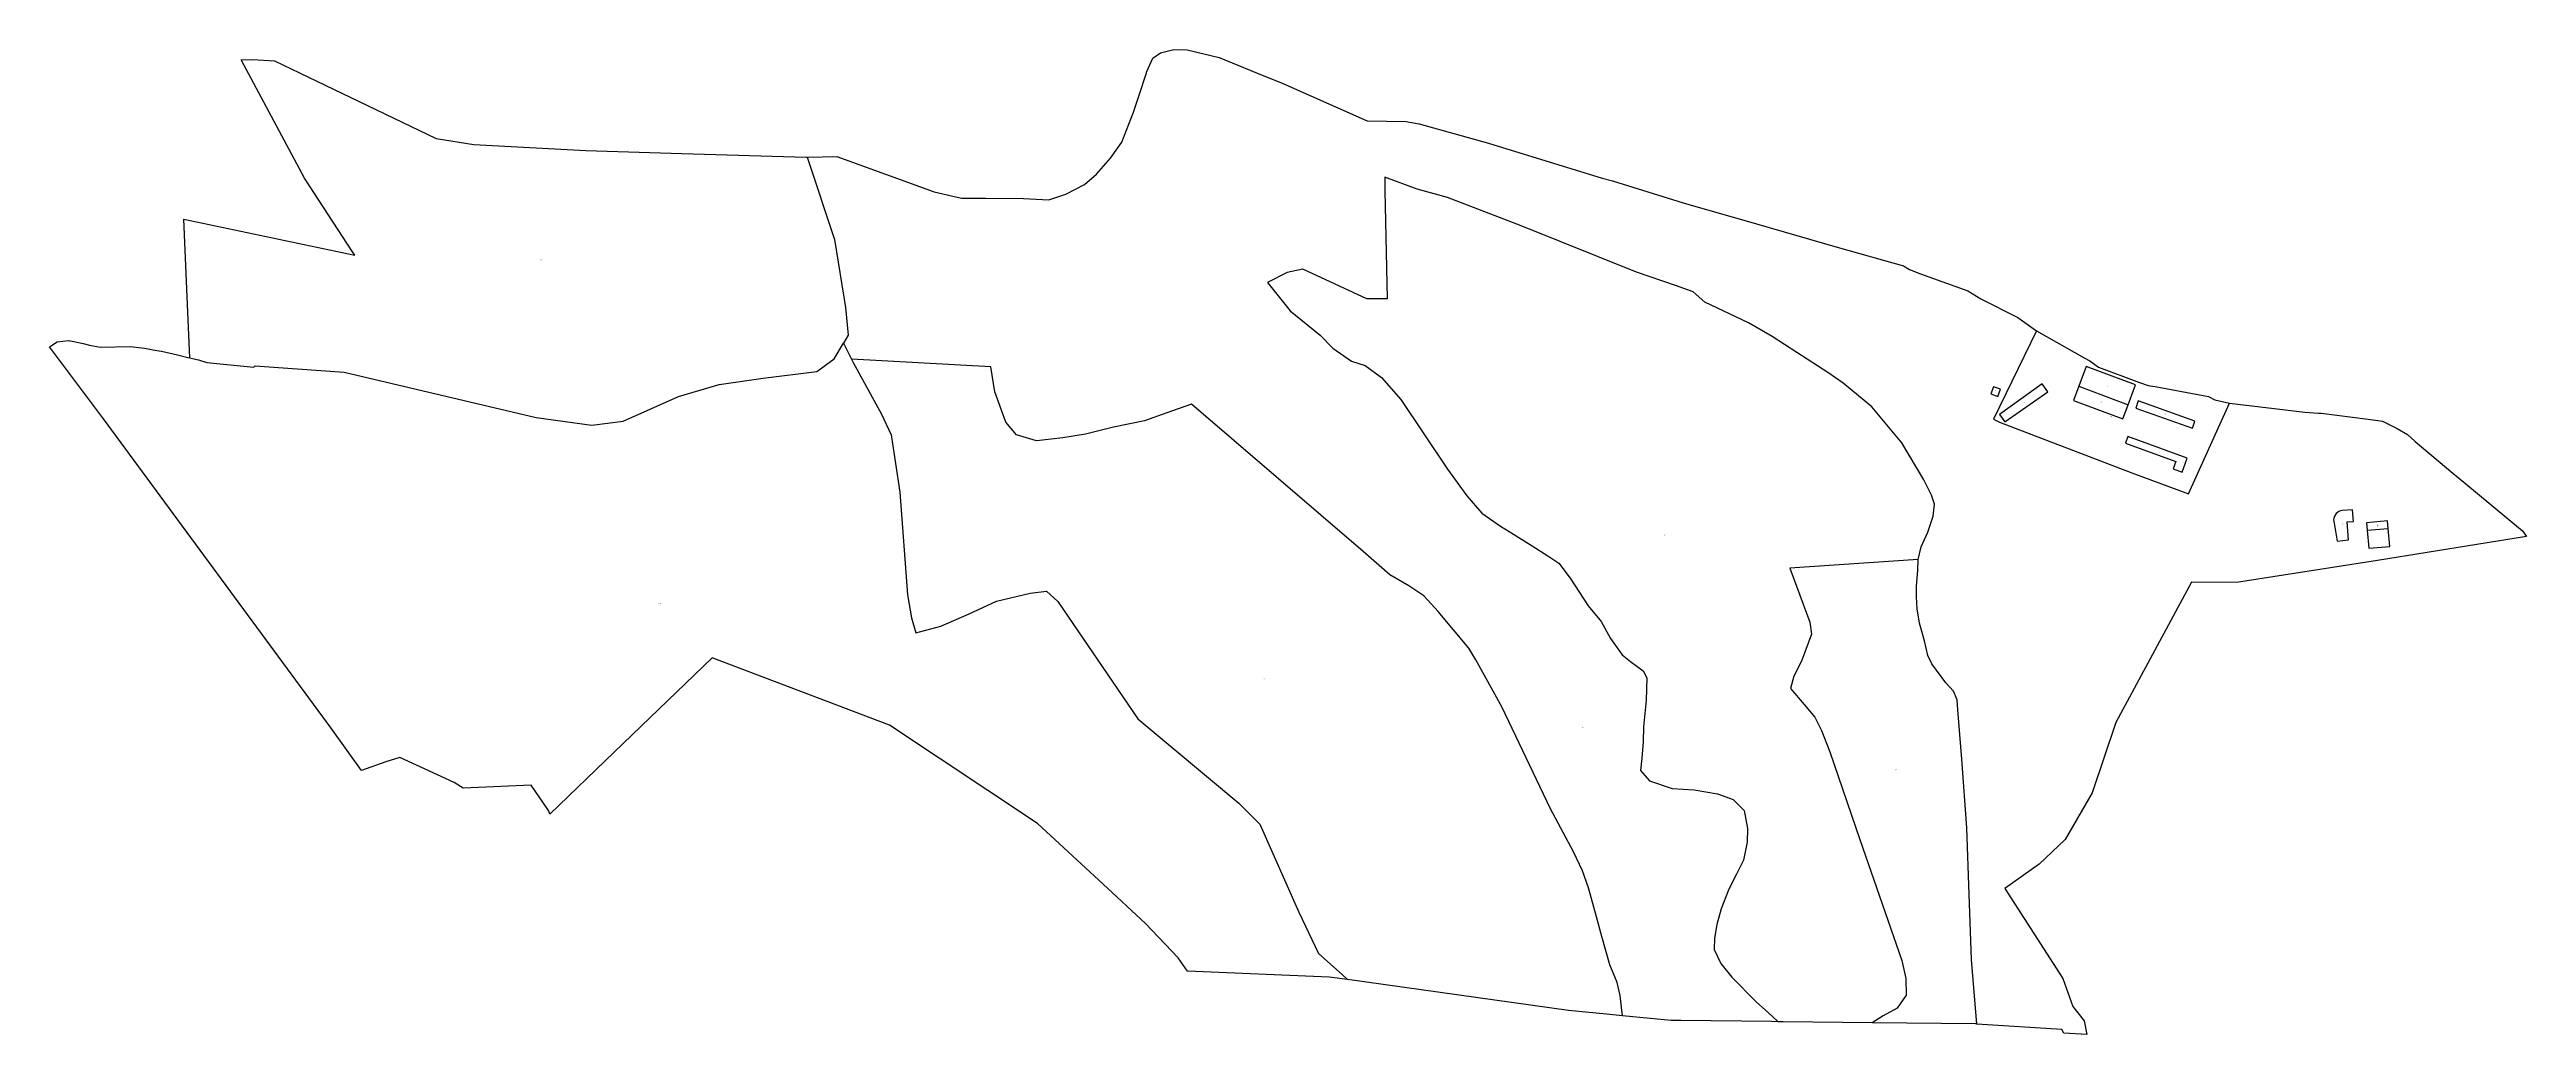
# Model space of a CAD drawing. Header units: metres. Extents: x 424219 to 425867, y 4216427 to 4217083.
import ezdxf
from ezdxf.enums import TextEntityAlignment as Align

# ---------------------------------------------------------------- set-up
doc = ezdxf.new("R2010")
doc.units = ezdxf.units.M

msp = doc.modelspace()

# ---------------------------------------------------------------- linework, layer by layer
at = {"layer": 'PG-LI'}
for p, q in [((424750.66, 4216892.363), (424747.56, 4216887.1235)), ((424747.56, 4216887.1235), (424752.96, 4216876.5735)), ((424845.7505, 4216871.313), (424752.96, 4216876.5735)), ((425574.444, 4216871.51), (425569.554, 4216858.3905)), ((425569.554, 4216858.3905), (425602.344, 4216846.1705)), ((425761.4535, 4216762.5505), (425775.4035, 4216763.7905)), ((425462.432, 4216735.8025), (425462.5725, 4216743.1025)), ((425079.367, 4216466.6775), (425083.032, 4216463.3695)), ((425369.1085, 4216435.647), (425369.4465, 4216435.33))]:
    msp.add_line(p, q, dxfattribs=at)
for points in [[(424723.4315, 4217010.972), (424741.761, 4216956.1625), (424749.0205, 4216910.863), (424750.66, 4216892.363)], [(425462.5725, 4216743.1025), (425464.6425, 4216751.4625), (425469.1525, 4216761.372), (425472.6725, 4216772.002), (425473.623, 4216779.882), (425471.443, 4216785.822), (425466.443, 4216796.1215), (425451.713, 4216820.8215), (425431.7735, 4216844.7215), (425412.8635, 4216860.501), (425402.4835, 4216867.611), (425381.8235, 4216880.921), (425365.5235, 4216891.651), (425349.784, 4216900.571), (425320.8135, 4216914.351), (425312.944, 4216921.311), (425301.214, 4216925.441), (425275.2635, 4216934.461), (425198.4735, 4216965.2005), (425149.4935, 4216984.0805), (425129.3735, 4216989.5805), (425107.9035, 4216997.7105), (425107.7235, 4216988.7205), (425109.2825, 4216916.5815), (425095.7525, 4216916.6215), (425053.2925, 4216936.4215), (425042.8525, 4216934.1615), (425029.842, 4216927.612), (425044.782, 4216908.722), (425064.772, 4216892.372), (425073.152, 4216883.712), (425085.542, 4216875.1025), (425094.812, 4216872.2525), (425105.642, 4216864.3525), (425118.362, 4216849.5925), (425149.5715, 4216803.263), (425162.431, 4216785.413), (425172.421, 4216774.003), (425184.861, 4216765.3535), (425193.461, 4216759.8835), (425205.821, 4216752.1335), (425216.201, 4216745.5335), (425223.521, 4216740.6835), (425231.031, 4216730.7335), (425243.081, 4216712.294), (425251.681, 4216701.814), (425257.8605, 4216690.594), (425265.6505, 4216679.534), (425271.3705, 4216675.124), (425279.6605, 4216669.054), (425282.0705, 4216664.4045), (425281.7705, 4216649.5145), (425279.91, 4216631.7445), (425279.71, 4216621.655), (425278.79, 4216610.865), (425277.83, 4216602.685), (425283.8995, 4216595.665), (425298.92, 4216590.665), (425313.62, 4216589.765), (425329.09, 4216587.155), (425339.52, 4216583.355), (425346.79, 4216576.005), (425349.15, 4216563.9555), (425348.9695, 4216554.8555), (425346.5195, 4216542.8055), (425341.8295, 4216533.5055), (425336.729, 4216523.606), (425331.659, 4216510.606), (425328.639, 4216499.966), (425327.0585, 4216490.9965), (425326.9085, 4216483.4965), (425331.3285, 4216474.0065), (425338.7585, 4216464.9565), (425354.9485, 4216448.6365), (425363.1085, 4216441.267), (425369.1085, 4216435.647)], [(424312.8, 4216877.3285), (424317.387, 4216876.145), (424318.617, 4216875.995), (424324.137, 4216874.195), (424355.3575, 4216871.235), (424356.1675, 4216872.035), (424415.3675, 4216867.8645), (424543.158, 4216837.6045), (424580.2185, 4216832.4545), (424600.9885, 4216835.2645), (424637.959, 4216851.704), (424664.899, 4216859.554), (424694.1895, 4216863.854), (424729.9895, 4216868.2635), (424741.42, 4216876.7335), (424747.56, 4216887.1235)], [(425541.2745, 4216895.35), (425512.7135, 4216836.601), (425516.7735, 4216834.621), (425604.9135, 4216800.851), (425642.5835, 4216786.901), (425669.794, 4216847.23)], [(424752.96, 4216876.5735), (424754.1, 4216874.3435), (424773.0195, 4216839.924), (424779.3295, 4216826.074), (424785.089, 4216787.9345), (424790.208, 4216719.4755), (424792.898, 4216704.2755), (424795.848, 4216694.1855), (424812.438, 4216698.7655), (424831.3685, 4216706.9355), (424849.4085, 4216715.405), (424871.9085, 4216720.605), (424882.639, 4216722.065), (424890.1485, 4216715.025), (424943.478, 4216637.036), (425010.638, 4216580.9365), (425024.748, 4216566.8765), (425050.537, 4216508.167), (425063.657, 4216480.8575), (425079.367, 4216466.6775)], [(425265.876, 4216439.348), (425264.318, 4216452.847), (425262.388, 4216461.387), (425257.518, 4216473.287), (425252.2785, 4216491.9865), (425248.5385, 4216505.1665), (425243.4185, 4216524.466), (425239.2385, 4216535.856), (425233.289, 4216548.376), (425218.139, 4216577.0755), (425185.6595, 4216645.035), (425168.36, 4216676.1845), (425163.81, 4216684.0745), (425143.37, 4216708.384), (425133.7705, 4216718.874), (425123.6805, 4216725.484), (425111.1105, 4216732.834), (425093.3305, 4216748.354), (424979.121, 4216846.503), (424962.8305, 4216840.813), (424947.9305, 4216835.403), (424927.2505, 4216831.2835), (424908.77, 4216826.5235), (424893.52, 4216824.1335), (424876.17, 4216822.0735), (424862.81, 4216825.9835), (424855.63, 4216834.5235), (424848.41, 4216854.8135), (424845.7505, 4216871.313)], [(425602.344, 4216846.1705), (425607.234, 4216859.29), (425574.444, 4216871.51)], [(425510.9935, 4216853.371), (425515.6935, 4216851.691), (425517.384, 4216856.4005), (425512.674, 4216858.0805), (425510.9935, 4216853.371)], [(425549.004, 4216854.7705), (425545.174, 4216860.0405), (425516.8435, 4216839.581), (425520.2835, 4216834.671), (425549.004, 4216854.7705)], [(425569.554, 4216858.3905), (425566.054, 4216849.0205), (425598.854, 4216836.8005), (425602.344, 4216846.1705)], [(425607.444, 4216843.9505), (425645.094, 4216830.4505), (425646.784, 4216835.1605), (425609.134, 4216848.6605), (425607.444, 4216843.9505)], [(425641.622, 4216810.6185), (425602.206, 4216824.982), (425600.5945, 4216820.5605), (425634.096, 4216808.3525), (425632.2755, 4216803.3575), (425638.1905, 4216801.202), (425641.622, 4216810.6185)], [(425741.3635, 4216755.301), (425748.9135, 4216756.1605), (425748.0635, 4216768.0705), (425752.2135, 4216768.3705), (425751.6535, 4216776.1205), (425744.6735, 4216775.6305), (425743.5735, 4216775.3905), (425742.5235, 4216774.9705), (425741.5735, 4216774.3705), (425740.7435, 4216773.6105), (425740.0635, 4216772.7105), (425739.6835, 4216772.0405), (425739.5435, 4216771.7105), (425739.2135, 4216770.6405), (425739.0835, 4216769.5205), (425739.1435, 4216768.3905), (425739.4135, 4216767.3005), (425741.3635, 4216755.301)], [(425775.4035, 4216763.7905), (425774.9635, 4216768.7705), (425761.0135, 4216767.5305), (425761.4535, 4216762.5505)], [(425761.4535, 4216762.5505), (425762.5235, 4216750.6005), (425776.4635, 4216751.8405), (425775.4035, 4216763.7905)], [(425462.5725, 4216743.1025), (425377.252, 4216737.303), (425390.5515, 4216701.3335), (425391.7915, 4216693.4135), (425385.021, 4216675.3435), (425379.911, 4216665.344), (425377.751, 4216657.294), (425386.851, 4216646.604), (425393.891, 4216638.064), (425398.4205, 4216629.274), (425403.9405, 4216614.9645), (425423.9, 4216556.765), (425451.719, 4216475.996), (425454.389, 4216464.146), (425454.769, 4216452.936), (425448.6885, 4216444.4565), (425439.2685, 4216439.1465), (425432.1235, 4216434.6265)], [(425501.7, 4216433.8145), (425498.199, 4216476.6655), (425496.5595, 4216520.005), (425495.0505, 4216564.5345), (425491.751, 4216610.104), (425489.111, 4216643.0635), (425488.6415, 4216649.6735), (425486.1515, 4216655.4235), (425481.0615, 4216661.0235), (425471.7015, 4216673.713), (425469.1015, 4216679.063), (425466.9015, 4216688.913), (425463.532, 4216700.773), (425461.922, 4216710.213), (425461.482, 4216718.2225), (425461.622, 4216725.4125), (425462.432, 4216735.8025)]]:
    msp.add_lwpolyline(points, dxfattribs=at)
at = {"layer": 'PG-LP'}
for p, q in [((424723.4315, 4217010.972), (424743.2615, 4217011.3715)), ((424312.8, 4216877.3285), (424311.221, 4216912.964)), ((425541.2745, 4216895.35), (425573.004, 4216877.27)), ((425265.876, 4216439.348), (425255.3825, 4216440.39)), ((425501.122, 4216433.8515), (425432.1235, 4216434.6265)), ((425501.7, 4216433.8145), (425501.122, 4216433.8515))]:
    msp.add_line(p, q, dxfattribs=at)
for points in [[(424743.2615, 4217011.3715), (424807.8815, 4216987.842), (424826.2415, 4216983.7615), (424842.1615, 4216983.6415), (424867.382, 4216983.3715), (424884.292, 4216982.6315), (424895.552, 4216986.3815), (424908.052, 4216992.7315), (424916.0625, 4216999.751), (424925.2225, 4217010.261), (424932.7825, 4217020.901), (424940.583, 4217040.8705), (424944.553, 4217052.8505), (424949.1535, 4217067.1805), (424949.2735, 4217067.55), (424953.4135, 4217076.83), (424958.6635, 4217080.36), (424967.4035, 4217082.65), (424976.2135, 4217082.42), (424997.664, 4217077.29), (425022.474, 4217067.18), (425039.554, 4217060.22), (425096.154, 4217035.12), (425121.734, 4217034.74), (425130.744, 4217033.19), (425176.704, 4217020.28), (425252.3845, 4216996.95), (425259.2445, 4216995.12), (425306.2545, 4216980.49), (425355.0945, 4216966.5), (425408.7845, 4216951.12), (425452.8145, 4216938.57), (425456.8445, 4216936.18), (425464.2145, 4216933.19), (425495.7145, 4216921.93), (425504.4145, 4216916.69), (425528.9645, 4216904.11), (425541.2745, 4216895.35)], [(424311.221, 4216912.964), (424308.709, 4216969.667), (424422.532, 4216945.6885), (424421.0635, 4216947.9395), (424389.065, 4216996.99), (424346.934, 4217075.762), (424354.6, 4217076.092), (424369.1, 4217075.182), (424385.7, 4217067.182), (424476.66, 4217023.3325), (424501.63, 4217019.4625), (424576.2505, 4217015.382), (424640.011, 4217013.462), (424722.7315, 4217010.962), (424723.4315, 4217010.972)], [(425083.032, 4216463.3695), (425070.7165, 4216465.084), (424976.626, 4216469.043), (424970.417, 4216477.869), (424948.686, 4216500.769), (424920.3765, 4216526.8255), (424876.62, 4216567.38), (424778.311, 4216632.7145), (424660.3405, 4216677.6065), (424595.062, 4216614.7115), (424552.298, 4216573.509), (424551.505, 4216575.418), (424551.015, 4216576.598), (424539.935, 4216592.828), (424494.665, 4216590.868), (424488.715, 4216594.668), (424452.515, 4216611.158), (424443.1645, 4216608.278), (424427.0645, 4216602.588), (424406.8545, 4216630.788), (424255.3565, 4216836.7255), (424219.4165, 4216884.735), (424224.467, 4216888.085), (424231.947, 4216888.945), (424232.997, 4216888.725), (424233.327, 4216888.655), (424240.967, 4216887.045), (424241.687, 4216886.895), (424245.897, 4216885.815), (424246.127, 4216885.775), (424253.027, 4216884.555), (424273.307, 4216884.945), (424282.607, 4216883.755), (424290.907, 4216882.335), (424293.837, 4216881.835), (424304.607, 4216879.435), (424311.497, 4216877.665), (424312.8, 4216877.3285)], [(425573.004, 4216877.27), (425576.904, 4216875.27), (425582.574, 4216871.12), (425610.004, 4216860.92), (425615.694, 4216858.97), (425620.284, 4216858.32), (425655.734, 4216851.61), (425660.104, 4216849.37), (425669.794, 4216847.23)], [(425669.794, 4216847.23), (425719.8945, 4216841.28), (425729.0345, 4216840.48), (425730.7945, 4216840.44), (425762.1045, 4216836.4495), (425766.8945, 4216835.8695), (425771.6345, 4216835.1295), (425781.3645, 4216830.3795), (425788.2945, 4216826.3395), (425793.2445, 4216821.7595), (425818.354, 4216800.5), (425825.664, 4216794.63), (425864.674, 4216762.17), (425867.364, 4216758.32), (425768.1635, 4216742.481), (425674.543, 4216727.7515), (425644.5125, 4216728.0615), (425594.1815, 4216634.563), (425578.321, 4216587.774), (425560.4705, 4216556.624), (425543.13, 4216540.2745), (425520.37, 4216523.925), (425558.8195, 4216464.1555), (425565.559, 4216445.4155), (425573.079, 4216435.9655), (425574.899, 4216426.826), (425559.5855, 4216427.7825), (425558.236, 4216430.2155), (425501.7, 4216433.8145)], [(425255.3825, 4216440.39), (425230.018, 4216442.908), (425083.032, 4216463.3695)], [(425369.4465, 4216435.33), (425365.1465, 4216435.3785), (425305.08, 4216436.053), (425298.3015, 4216436.129), (425284.2575, 4216437.5235), (425265.876, 4216439.348)], [(425432.1235, 4216434.6265), (425372.7705, 4216435.293), (425369.4465, 4216435.33)]]:
    msp.add_lwpolyline(points, dxfattribs=at)

# ---------------------------------------------------------------- texts
at = {"layer": 'PG-AA'}
for s, p in [('g', (424546.57, 4216942.49)), ('I', (425514.18, 4216854.89)), ('I', (425588.39, 4216858.84)), ('I', (425533.02, 4216847.4)), ('CO', (425584.2, 4216847.59)), ('a', (425591.07, 4216837.8)), ('I', (425627.11, 4216839.56)), ('I', (425623.29, 4216814.02)), ('f', (425294.09, 4216759.29)), ('PI', (425745.14, 4216766.58)), ('POR', (425768.2, 4216765.66)), ('I', (425768.96, 4216757.2)), ('b', (424625.25, 4216713.34)), ('c', (425027.63, 4216663.37)), ('d', (425239.39, 4216631.05)), ('e', (425447.77, 4216602.82))]:
    msp.add_text(s, height=0.4, dxfattribs=at).set_placement(p, align=Align.TOP_CENTER)
at = {"layer": 'PG-AS'}
for s, p in [('67340', (424546.57, 4216942.49)), ('25', (425514.18, 4216854.89)), ('490', (425588.39, 4216858.84)), ('219', (425533.02, 4216847.4)), ('350', (425584.2, 4216847.59)), ('6962', (425591.07, 4216837.8)), ('200', (425627.11, 4216839.56)), ('231', (425623.29, 4216814.02)), ('95895', (425294.09, 4216759.29)), ('191', (425745.14, 4216766.58)), ('70', (425768.2, 4216765.66)), ('168', (425768.96, 4216757.2)), ('141350', (424625.25, 4216713.34)), ('94197', (425027.63, 4216663.37)), ('192170', (425239.39, 4216631.05)), ('22367', (425447.77, 4216602.82))]:
    msp.add_text(s, height=0.4, dxfattribs=at).set_placement(p, align=Align.BOTTOM_CENTER)

doc.saveas('drawing.dxf')
